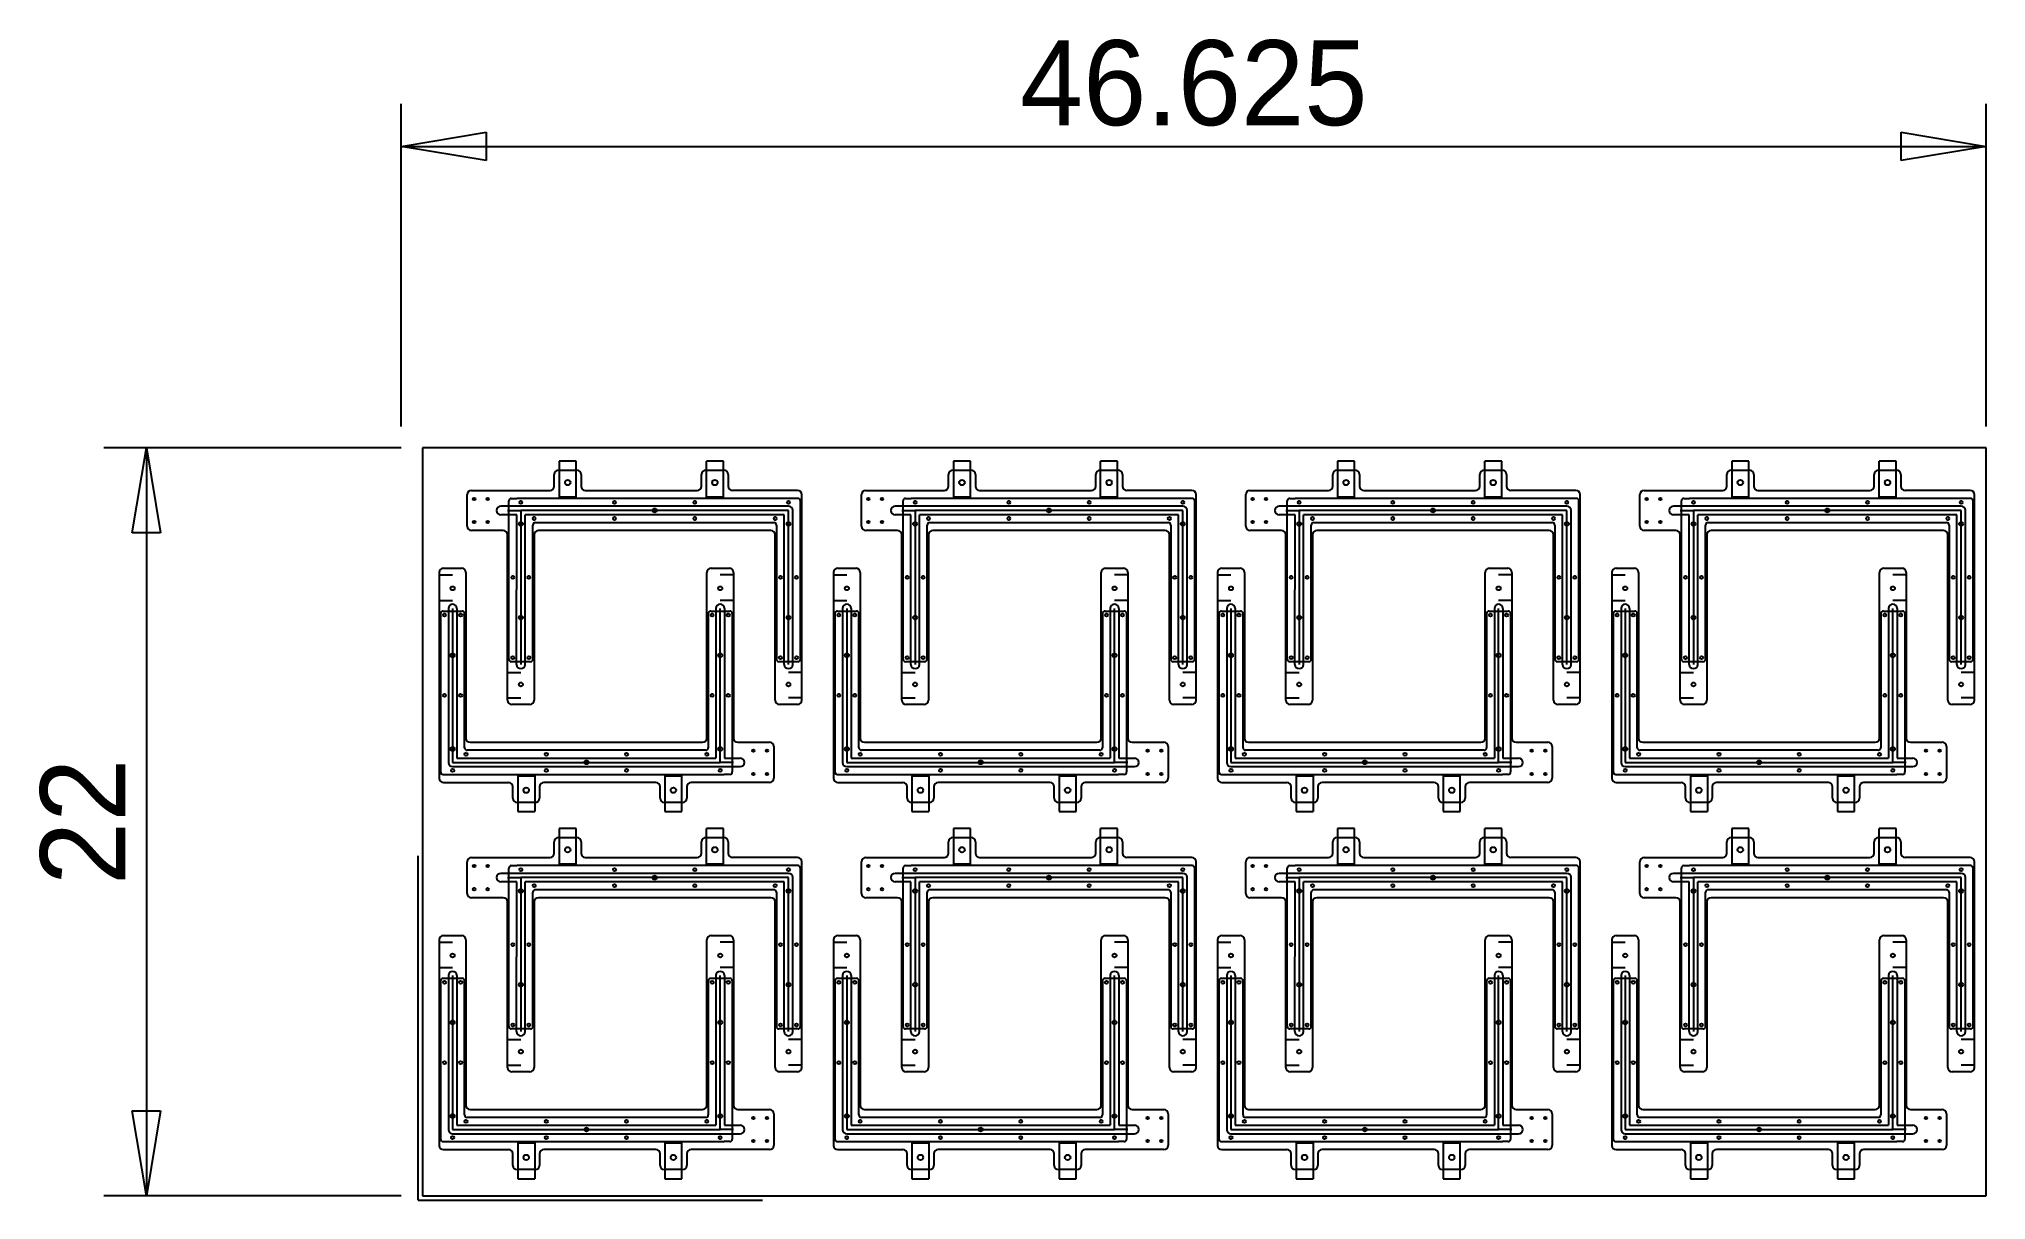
# Model space of a CAD drawing. Extents: x -11.3 to 46, y -0.1 to 34.
import ezdxf
from ezdxf.enums import TextEntityAlignment as Align

# ---------------------------------------------------------------- set-up
doc = ezdxf.new("R2010")
doc.units = 0
for name, color, linetype in [('bounding_box', 9, 'CONTINUOUS'), ('cable_slot_boundary', 4, 'CONTINUOUS'), ('cable_slot_center', 4, 'CONTINUOUS'), ('cover_plate_boundary', 200, 'CONTINUOUS'), ('drill_10-32_tap', 161, 'CONTINUOUS'), ('drill_2-56_tap', 6, 'CONTINUOUS'), ('drill_4-40_tap', 2, 'CONTINUOUS'), ('drill_4-40_thru', 7, 'CONTINUOUS'), ('outer_boundary', 3, 'CONTINUOUS'), ('sensor_mount_lines', 5, 'CONTINUOUS'), ('tube_clamp_pocket_left', 40, 'CONTINUOUS'), ('tube_clamp_pocket_right', 32, 'CONTINUOUS'), ('zeroing_lines', 1, 'CONTINUOUS')]:
    doc.layers.add(name, color=color, linetype=linetype)
doc.styles.get("Standard").update_dxf_attribs({"font": 'txt', "width": 0.75})

msp = doc.modelspace()

# ---------------------------------------------------------------- texts
at = {"layer": 'bounding_box'}
msp.add_text('46.625', height=2.5, dxfattribs=at).set_placement((22.688, 32.742), align=Align.MIDDLE_CENTER)
msp.add_text('22', height=2.5, rotation=450, dxfattribs=at).set_placement((-9.998, 11), align=Align.MIDDLE_CENTER)

# ---------------------------------------------------------------- linework, layer by layer
at = {"layer": 'bounding_box'}
for p, q in [((-0.625, 22.625), (-0.625, 32.117)), ((46, 22.625), (46, 32.117)), ((-0.625, 30.867), (1.875, 31.283)), ((1.875, 31.283), (1.875, 30.45)), ((43.5, 30.45), (43.5, 31.283)), ((43.5, 31.283), (46, 30.867)), ((-0.625, 30.867), (46, 30.867)), ((1.875, 30.45), (-0.625, 30.867)), ((46, 30.867), (43.5, 30.45)), ((-0.625, 22), (-9.373, 22)), ((-8.54, 19.5), (-8.123, 22)), ((-8.123, 22), (-8.123, 0)), ((-8.123, 22), (-7.707, 19.5)), ((46, 22), (0, 22)), ((0, 22), (0, 0)), ((46, 0), (46, 22)), ((-7.707, 19.5), (-8.54, 19.5)), ((-8.123, 0), (-8.54, 2.5)), ((-8.54, 2.5), (-7.707, 2.5)), ((-7.707, 2.5), (-8.123, 0)), ((-0.625, 0), (-9.373, 0)), ((0, 0), (46, 0)), ((1.969, 0), (1.969, 0))]:
    msp.add_line(p, q, dxfattribs=at)
at = {"layer": 'cable_slot_boundary'}
for p, q in [((2.768, 20.284), (2.302, 20.284)), ((10.767, 20.284), (2.768, 20.284)), ((10.892, 15.631), (10.892, 20.159)), ((14.368, 20.284), (13.902, 20.284)), ((22.367, 20.284), (14.368, 20.284)), ((22.492, 15.631), (22.492, 20.159)), ((25.668, 20.284), (25.202, 20.284)), ((33.667, 20.284), (25.668, 20.284)), ((33.792, 15.631), (33.792, 20.159)), ((37.268, 20.284), (36.802, 20.284)), ((45.267, 20.284), (37.268, 20.284)), ((45.392, 15.631), (45.392, 20.159)), ((2.77, 20.034), (2.302, 20.034)), ((2.768, 15.631), (2.77, 20.034)), ((10.642, 20.034), (3.018, 20.034)), ((3.018, 15.631), (3.018, 20.034)), ((10.642, 15.631), (10.642, 20.034)), ((14.37, 20.034), (13.902, 20.034)), ((14.368, 15.631), (14.37, 20.034)), ((22.242, 20.034), (14.618, 20.034)), ((14.618, 15.631), (14.618, 20.034)), ((22.242, 15.631), (22.242, 20.034)), ((25.67, 20.034), (25.202, 20.034)), ((25.668, 15.631), (25.67, 20.034)), ((33.542, 20.034), (25.918, 20.034)), ((25.918, 15.631), (25.918, 20.034)), ((33.542, 15.631), (33.542, 20.034)), ((37.27, 20.034), (36.802, 20.034)), ((37.268, 15.631), (37.27, 20.034)), ((45.142, 20.034), (37.518, 20.034)), ((37.518, 15.631), (37.518, 20.034)), ((45.142, 15.631), (45.142, 20.034)), ((0.76, 17.277), (0.76, 12.75)), ((1.01, 17.277), (1.01, 12.875)), ((8.634, 17.277), (8.634, 12.875)), ((8.884, 17.277), (8.882, 12.875)), ((12.36, 17.277), (12.36, 12.75)), ((12.61, 17.277), (12.61, 12.875)), ((20.234, 17.277), (20.234, 12.875)), ((20.484, 17.277), (20.482, 12.875)), ((23.66, 17.277), (23.66, 12.75)), ((23.91, 17.277), (23.91, 12.875)), ((31.534, 17.277), (31.534, 12.875)), ((31.784, 17.277), (31.782, 12.875)), ((35.26, 17.277), (35.26, 12.75)), ((35.51, 17.277), (35.51, 12.875)), ((43.134, 17.277), (43.134, 12.875)), ((43.384, 17.277), (43.382, 12.875)), ((0.885, 12.625), (8.884, 12.625)), ((1.01, 12.875), (8.634, 12.875)), ((8.882, 12.875), (9.349, 12.875)), ((8.884, 12.625), (9.349, 12.625)), ((12.485, 12.625), (20.484, 12.625)), ((12.61, 12.875), (20.234, 12.875)), ((20.482, 12.875), (20.949, 12.875)), ((20.484, 12.625), (20.949, 12.625)), ((23.785, 12.625), (31.784, 12.625)), ((23.91, 12.875), (31.534, 12.875)), ((31.782, 12.875), (32.249, 12.875)), ((31.784, 12.625), (32.249, 12.625)), ((35.385, 12.625), (43.384, 12.625)), ((35.51, 12.875), (43.134, 12.875)), ((43.382, 12.875), (43.849, 12.875)), ((43.384, 12.625), (43.849, 12.625)), ((2.768, 9.484), (2.302, 9.484)), ((2.77, 9.234), (2.302, 9.234)), ((10.767, 9.484), (2.768, 9.484)), ((2.768, 4.831), (2.77, 9.234)), ((10.642, 9.234), (3.018, 9.234)), ((3.018, 4.831), (3.018, 9.234)), ((10.642, 4.831), (10.642, 9.234)), ((10.892, 4.831), (10.892, 9.359)), ((14.368, 9.484), (13.902, 9.484)), ((14.37, 9.234), (13.902, 9.234)), ((22.367, 9.484), (14.368, 9.484)), ((14.368, 4.831), (14.37, 9.234)), ((22.242, 9.234), (14.618, 9.234)), ((14.618, 4.831), (14.618, 9.234)), ((22.242, 4.831), (22.242, 9.234)), ((22.492, 4.831), (22.492, 9.359)), ((25.668, 9.484), (25.202, 9.484)), ((25.67, 9.234), (25.202, 9.234)), ((33.667, 9.484), (25.668, 9.484)), ((25.668, 4.831), (25.67, 9.234)), ((33.542, 9.234), (25.918, 9.234)), ((25.918, 4.831), (25.918, 9.234)), ((33.542, 4.831), (33.542, 9.234)), ((33.792, 4.831), (33.792, 9.359)), ((37.268, 9.484), (36.802, 9.484)), ((37.27, 9.234), (36.802, 9.234)), ((45.267, 9.484), (37.268, 9.484)), ((37.268, 4.831), (37.27, 9.234)), ((45.142, 9.234), (37.518, 9.234)), ((37.518, 4.831), (37.518, 9.234)), ((45.142, 4.831), (45.142, 9.234)), ((45.392, 4.831), (45.392, 9.359)), ((0.76, 6.477), (0.76, 1.95)), ((1.01, 6.477), (1.01, 2.075)), ((8.634, 6.477), (8.634, 2.075)), ((8.884, 6.477), (8.882, 2.075)), ((12.36, 6.477), (12.36, 1.95)), ((12.61, 6.477), (12.61, 2.075)), ((20.234, 6.477), (20.234, 2.075)), ((20.484, 6.477), (20.482, 2.075)), ((23.66, 6.477), (23.66, 1.95)), ((23.91, 6.477), (23.91, 2.075)), ((31.534, 6.477), (31.534, 2.075)), ((31.784, 6.477), (31.782, 2.075)), ((35.26, 6.477), (35.26, 1.95)), ((35.51, 6.477), (35.51, 2.075)), ((43.134, 6.477), (43.134, 2.075)), ((43.384, 6.477), (43.382, 2.075)), ((0.885, 1.825), (8.884, 1.825)), ((1.01, 2.075), (8.634, 2.075)), ((8.882, 2.075), (9.349, 2.075)), ((8.884, 1.825), (9.349, 1.825)), ((12.485, 1.825), (20.484, 1.825)), ((12.61, 2.075), (20.234, 2.075)), ((20.482, 2.075), (20.949, 2.075)), ((20.484, 1.825), (20.949, 1.825)), ((23.785, 1.825), (31.784, 1.825)), ((23.91, 2.075), (31.534, 2.075)), ((31.782, 2.075), (32.249, 2.075)), ((31.784, 1.825), (32.249, 1.825)), ((35.385, 1.825), (43.384, 1.825)), ((35.51, 2.075), (43.134, 2.075)), ((43.382, 2.075), (43.849, 2.075)), ((43.384, 1.825), (43.849, 1.825))]:
    msp.add_line(p, q, dxfattribs=at)
at = {"layer": 'cable_slot_boundary', "color": 4, "linetype": 'CONTINUOUS'}
for centre, start, end in [((2.302, 20.159), 90, 270), ((13.902, 20.159), 90, 270), ((25.202, 20.159), 90, 270), ((36.802, 20.159), 90, 270), ((0.885, 17.277), 0, 180), ((8.759, 17.277), 0, 180), ((12.485, 17.277), 0, 180), ((20.359, 17.277), 0, 180), ((23.785, 17.277), 0, 180), ((31.659, 17.277), 0, 180), ((35.385, 17.277), 0, 180), ((43.259, 17.277), 0, 180), ((2.893, 15.631), 180, 360), ((10.767, 15.631), 180, 360), ((14.493, 15.631), 180, 360), ((22.367, 15.631), 180, 360), ((25.793, 15.631), 180, 360), ((33.667, 15.631), 180, 360), ((37.393, 15.631), 180, 360), ((45.267, 15.631), 180, 360), ((9.349, 12.75), 270, 90), ((20.949, 12.75), 270, 90), ((32.249, 12.75), 270, 90), ((43.849, 12.75), 270, 90), ((2.302, 9.359), 90, 270), ((13.902, 9.359), 90, 270), ((25.202, 9.359), 90, 270), ((36.802, 9.359), 90, 270), ((0.885, 6.477), 0, 180), ((8.759, 6.477), 0, 180), ((12.485, 6.477), 0, 180), ((20.359, 6.477), 0, 180), ((23.785, 6.477), 0, 180), ((31.659, 6.477), 0, 180), ((35.385, 6.477), 0, 180), ((43.259, 6.477), 0, 180), ((2.893, 4.831), 180, 360), ((10.767, 4.831), 180, 360), ((14.493, 4.831), 180, 360), ((22.367, 4.831), 180, 360), ((25.793, 4.831), 180, 360), ((33.667, 4.831), 180, 360), ((37.393, 4.831), 180, 360), ((45.267, 4.831), 180, 360), ((9.349, 1.95), 270, 90), ((20.949, 1.95), 270, 90), ((32.249, 1.95), 270, 90), ((43.849, 1.95), 270, 90)]:
    msp.add_arc(centre, 0.125, start, end, dxfattribs=at)
at = {"layer": 'cable_slot_boundary'}
for centre, start, end in [((10.767, 20.159), 360, 90), ((22.367, 20.159), 360, 90), ((33.667, 20.159), 360, 90), ((45.267, 20.159), 360, 90), ((0.885, 12.75), 180, 270), ((12.485, 12.75), 180, 270), ((23.785, 12.75), 180, 270), ((35.385, 12.75), 180, 270), ((10.767, 9.359), 360, 90), ((22.367, 9.359), 360, 90), ((33.667, 9.359), 360, 90), ((45.267, 9.359), 360, 90), ((0.885, 1.95), 180, 270), ((12.485, 1.95), 180, 270), ((23.785, 1.95), 180, 270), ((35.385, 1.95), 180, 270)]:
    msp.add_arc(centre, 0.125, start, end, dxfattribs=at)
at = {"layer": 'cable_slot_center'}
for p, q in [((2.499, 20.159), (2.893, 20.159)), ((2.893, 20.159), (2.893, 20.159)), ((10.767, 20.159), (2.893, 20.159)), ((2.893, 20.159), (2.893, 15.631)), ((10.767, 15.631), (10.767, 20.159)), ((14.099, 20.159), (14.493, 20.159)), ((14.493, 20.159), (14.493, 20.159)), ((22.367, 20.159), (14.493, 20.159)), ((14.493, 20.159), (14.493, 15.631)), ((22.367, 15.631), (22.367, 20.159)), ((25.399, 20.159), (25.793, 20.159)), ((25.793, 20.159), (25.793, 20.159)), ((33.667, 20.159), (25.793, 20.159)), ((25.793, 20.159), (25.793, 15.631)), ((33.667, 15.631), (33.667, 20.159)), ((36.999, 20.159), (37.393, 20.159)), ((37.393, 20.159), (37.393, 20.159)), ((45.267, 20.159), (37.393, 20.159)), ((37.393, 20.159), (37.393, 15.631)), ((45.267, 15.631), (45.267, 20.159)), ((0.885, 17.277), (0.885, 12.75)), ((8.759, 12.75), (8.759, 17.277)), ((12.485, 17.277), (12.485, 12.75)), ((20.359, 12.75), (20.359, 17.277)), ((23.785, 17.277), (23.785, 12.75)), ((31.659, 12.75), (31.659, 17.277)), ((35.385, 17.277), (35.385, 12.75)), ((43.259, 12.75), (43.259, 17.277)), ((0.885, 12.75), (8.759, 12.75)), ((8.759, 12.75), (8.759, 12.75)), ((9.152, 12.75), (8.759, 12.75)), ((12.485, 12.75), (20.359, 12.75)), ((20.359, 12.75), (20.359, 12.75)), ((20.752, 12.75), (20.359, 12.75)), ((23.785, 12.75), (31.659, 12.75)), ((31.659, 12.75), (31.659, 12.75)), ((32.052, 12.75), (31.659, 12.75)), ((35.385, 12.75), (43.259, 12.75)), ((43.259, 12.75), (43.259, 12.75)), ((43.652, 12.75), (43.259, 12.75)), ((2.499, 9.359), (2.893, 9.359)), ((2.893, 9.359), (2.893, 9.359)), ((10.767, 9.359), (2.893, 9.359)), ((2.893, 9.359), (2.893, 4.831)), ((10.767, 4.831), (10.767, 9.359)), ((14.099, 9.359), (14.493, 9.359)), ((14.493, 9.359), (14.493, 9.359)), ((22.367, 9.359), (14.493, 9.359)), ((14.493, 9.359), (14.493, 4.831)), ((22.367, 4.831), (22.367, 9.359)), ((25.399, 9.359), (25.793, 9.359)), ((25.793, 9.359), (25.793, 9.359)), ((33.667, 9.359), (25.793, 9.359)), ((25.793, 9.359), (25.793, 4.831)), ((33.667, 4.831), (33.667, 9.359)), ((36.999, 9.359), (37.393, 9.359)), ((37.393, 9.359), (37.393, 9.359)), ((45.267, 9.359), (37.393, 9.359)), ((37.393, 9.359), (37.393, 4.831)), ((45.267, 4.831), (45.267, 9.359)), ((0.885, 6.477), (0.885, 1.95)), ((8.759, 1.95), (8.759, 6.477)), ((12.485, 6.477), (12.485, 1.95)), ((20.359, 1.95), (20.359, 6.477)), ((23.785, 6.477), (23.785, 1.95)), ((31.659, 1.95), (31.659, 6.477)), ((35.385, 6.477), (35.385, 1.95)), ((43.259, 1.95), (43.259, 6.477)), ((0.885, 1.95), (8.759, 1.95)), ((8.759, 1.95), (8.759, 1.95)), ((9.152, 1.95), (8.759, 1.95)), ((12.485, 1.95), (20.359, 1.95)), ((20.359, 1.95), (20.359, 1.95)), ((20.752, 1.95), (20.359, 1.95)), ((23.785, 1.95), (31.659, 1.95)), ((31.659, 1.95), (31.659, 1.95)), ((32.052, 1.95), (31.659, 1.95)), ((35.385, 1.95), (43.259, 1.95)), ((43.259, 1.95), (43.259, 1.95)), ((43.652, 1.95), (43.259, 1.95))]:
    msp.add_line(p, q, dxfattribs=at)
at = {"layer": 'cover_plate_boundary'}
for p, q in [((2.538, 15.784), (2.538, 20.439)), ((2.612, 20.513), (2.775, 20.513)), ((11.047, 20.513), (2.775, 20.513)), ((11.121, 15.784), (11.121, 20.439)), ((14.138, 15.784), (14.138, 20.439)), ((14.212, 20.513), (14.375, 20.513)), ((22.647, 20.513), (14.375, 20.513)), ((22.721, 15.784), (22.721, 20.439)), ((25.438, 15.784), (25.438, 20.439)), ((25.512, 20.513), (25.675, 20.513)), ((33.947, 20.513), (25.675, 20.513)), ((34.021, 15.784), (34.021, 20.439)), ((37.038, 15.784), (37.038, 20.439)), ((37.112, 20.513), (37.275, 20.513)), ((45.547, 20.513), (37.275, 20.513)), ((45.621, 15.784), (45.621, 20.439)), ((3.247, 15.784), (3.247, 19.731)), ((3.321, 19.805), (10.339, 19.805)), ((10.412, 19.731), (10.412, 15.784)), ((14.847, 15.784), (14.847, 19.731)), ((14.921, 19.805), (21.939, 19.805)), ((22.012, 19.731), (22.012, 15.784)), ((26.147, 15.784), (26.147, 19.731)), ((26.221, 19.805), (33.239, 19.805)), ((33.312, 19.731), (33.312, 15.784)), ((37.747, 15.784), (37.747, 19.731)), ((37.821, 19.805), (44.839, 19.805)), ((44.912, 19.731), (44.912, 15.784)), ((0.604, 17.199), (1.165, 17.199)), ((8.478, 17.199), (9.039, 17.199)), ((12.204, 17.199), (12.765, 17.199)), ((20.078, 17.199), (20.639, 17.199)), ((23.504, 17.199), (24.065, 17.199)), ((31.378, 17.199), (31.939, 17.199)), ((35.104, 17.199), (35.665, 17.199)), ((42.978, 17.199), (43.539, 17.199)), ((0.53, 17.125), (0.53, 12.469)), ((1.239, 13.178), (1.239, 17.125)), ((8.404, 17.125), (8.404, 13.178)), ((9.113, 17.125), (9.113, 12.469)), ((12.13, 17.125), (12.13, 12.469)), ((12.839, 13.178), (12.839, 17.125)), ((20.004, 17.125), (20.004, 13.178)), ((20.713, 17.125), (20.713, 12.469)), ((23.43, 17.125), (23.43, 12.469)), ((24.139, 13.178), (24.139, 17.125)), ((31.304, 17.125), (31.304, 13.178)), ((32.013, 17.125), (32.013, 12.469)), ((35.03, 17.125), (35.03, 12.469)), ((35.739, 13.178), (35.739, 17.125)), ((42.904, 17.125), (42.904, 13.178)), ((43.613, 17.125), (43.613, 12.469)), ((3.173, 15.71), (2.612, 15.71)), ((11.047, 15.71), (10.486, 15.71)), ((14.773, 15.71), (14.212, 15.71)), ((22.647, 15.71), (22.086, 15.71)), ((26.073, 15.71), (25.512, 15.71)), ((33.947, 15.71), (33.386, 15.71)), ((37.673, 15.71), (37.112, 15.71)), ((45.547, 15.71), (44.986, 15.71)), ((8.331, 13.104), (1.313, 13.104)), ((19.931, 13.104), (12.913, 13.104)), ((31.231, 13.104), (24.213, 13.104)), ((42.831, 13.104), (35.813, 13.104)), ((0.604, 12.395), (8.877, 12.395)), ((9.039, 12.395), (8.877, 12.395)), ((12.204, 12.395), (20.477, 12.395)), ((20.639, 12.395), (20.477, 12.395)), ((23.504, 12.395), (31.777, 12.395)), ((31.939, 12.395), (31.777, 12.395)), ((35.104, 12.395), (43.377, 12.395)), ((43.539, 12.395), (43.377, 12.395)), ((2.538, 4.984), (2.538, 9.639)), ((2.612, 9.713), (2.775, 9.713)), ((11.047, 9.713), (2.775, 9.713)), ((11.121, 4.984), (11.121, 9.639)), ((14.138, 4.984), (14.138, 9.639)), ((14.212, 9.713), (14.375, 9.713)), ((22.647, 9.713), (14.375, 9.713)), ((22.721, 4.984), (22.721, 9.639)), ((25.438, 4.984), (25.438, 9.639)), ((25.512, 9.713), (25.675, 9.713)), ((33.947, 9.713), (25.675, 9.713)), ((34.021, 4.984), (34.021, 9.639)), ((37.038, 4.984), (37.038, 9.639)), ((37.112, 9.713), (37.275, 9.713)), ((45.547, 9.713), (37.275, 9.713)), ((45.621, 4.984), (45.621, 9.639)), ((3.247, 4.984), (3.247, 8.931)), ((3.321, 9.005), (10.339, 9.005)), ((10.412, 8.931), (10.412, 4.984)), ((14.847, 4.984), (14.847, 8.931)), ((14.921, 9.005), (21.939, 9.005)), ((22.012, 8.931), (22.012, 4.984)), ((26.147, 4.984), (26.147, 8.931)), ((26.221, 9.005), (33.239, 9.005)), ((33.312, 8.931), (33.312, 4.984)), ((37.747, 4.984), (37.747, 8.931)), ((37.821, 9.005), (44.839, 9.005)), ((44.912, 8.931), (44.912, 4.984)), ((0.53, 6.325), (0.53, 1.669)), ((0.604, 6.399), (1.165, 6.399)), ((1.239, 2.378), (1.239, 6.325)), ((8.404, 6.325), (8.404, 2.378)), ((8.478, 6.399), (9.039, 6.399)), ((9.113, 6.325), (9.113, 1.669)), ((12.13, 6.325), (12.13, 1.669)), ((12.204, 6.399), (12.765, 6.399)), ((12.839, 2.378), (12.839, 6.325)), ((20.004, 6.325), (20.004, 2.378)), ((20.078, 6.399), (20.639, 6.399)), ((20.713, 6.325), (20.713, 1.669)), ((23.43, 6.325), (23.43, 1.669)), ((23.504, 6.399), (24.065, 6.399)), ((24.139, 2.378), (24.139, 6.325)), ((31.304, 6.325), (31.304, 2.378)), ((31.378, 6.399), (31.939, 6.399)), ((32.013, 6.325), (32.013, 1.669)), ((35.03, 6.325), (35.03, 1.669)), ((35.104, 6.399), (35.665, 6.399)), ((35.739, 2.378), (35.739, 6.325)), ((42.904, 6.325), (42.904, 2.378)), ((42.978, 6.399), (43.539, 6.399)), ((43.613, 6.325), (43.613, 1.669)), ((3.173, 4.91), (2.612, 4.91)), ((11.047, 4.91), (10.486, 4.91)), ((14.773, 4.91), (14.212, 4.91)), ((22.647, 4.91), (22.086, 4.91)), ((26.073, 4.91), (25.512, 4.91)), ((33.947, 4.91), (33.386, 4.91)), ((37.673, 4.91), (37.112, 4.91)), ((45.547, 4.91), (44.986, 4.91)), ((8.331, 2.304), (1.313, 2.304)), ((19.931, 2.304), (12.913, 2.304)), ((31.231, 2.304), (24.213, 2.304)), ((42.831, 2.304), (35.813, 2.304)), ((0.604, 1.595), (8.877, 1.595)), ((9.039, 1.595), (8.877, 1.595)), ((12.204, 1.595), (20.477, 1.595)), ((20.639, 1.595), (20.477, 1.595)), ((23.504, 1.595), (31.777, 1.595)), ((31.939, 1.595), (31.777, 1.595)), ((35.104, 1.595), (43.377, 1.595)), ((43.539, 1.595), (43.377, 1.595))]:
    msp.add_line(p, q, dxfattribs=at)
for centre, start, end in [((2.612, 20.439), 90, 180), ((11.047, 20.439), 360, 90), ((14.212, 20.439), 90, 180), ((22.647, 20.439), 360, 90), ((25.512, 20.439), 90, 180), ((33.947, 20.439), 360, 90), ((37.112, 20.439), 90, 180), ((45.547, 20.439), 360, 90), ((3.321, 19.731), 90, 180), ((10.339, 19.731), 360, 90), ((14.921, 19.731), 90, 180), ((21.939, 19.731), 360, 90), ((26.221, 19.731), 90, 180), ((33.239, 19.731), 360, 90), ((37.821, 19.731), 90, 180), ((44.839, 19.731), 360, 90), ((0.604, 17.125), 90, 180), ((1.165, 17.125), 0, 90), ((8.478, 17.125), 90, 180), ((9.039, 17.125), 0, 90), ((12.204, 17.125), 90, 180), ((12.765, 17.125), 0, 90), ((20.078, 17.125), 90, 180), ((20.639, 17.125), 0, 90), ((23.504, 17.125), 90, 180), ((24.065, 17.125), 0, 90), ((31.378, 17.125), 90, 180), ((31.939, 17.125), 0, 90), ((35.104, 17.125), 90, 180), ((35.665, 17.125), 0, 90), ((42.978, 17.125), 90, 180), ((43.539, 17.125), 0, 90), ((2.612, 15.784), 180, 270), ((3.173, 15.784), 270, 360), ((10.486, 15.784), 180, 270), ((11.047, 15.784), 270, 360), ((14.212, 15.784), 180, 270), ((14.773, 15.784), 270, 360), ((22.086, 15.784), 180, 270), ((22.647, 15.784), 270, 360), ((25.512, 15.784), 180, 270), ((26.073, 15.784), 270, 360), ((33.386, 15.784), 180, 270), ((33.947, 15.784), 270, 360), ((37.112, 15.784), 180, 270), ((37.673, 15.784), 270, 360), ((44.986, 15.784), 180, 270), ((45.547, 15.784), 270, 360), ((1.313, 13.178), 180, 270), ((8.331, 13.178), 270, 360), ((12.913, 13.178), 180, 270), ((19.931, 13.178), 270, 360), ((24.213, 13.178), 180, 270), ((31.231, 13.178), 270, 360), ((35.813, 13.178), 180, 270), ((42.831, 13.178), 270, 360), ((0.604, 12.469), 180, 270), ((9.039, 12.469), 270, 0), ((12.204, 12.469), 180, 270), ((20.639, 12.469), 270, 0), ((23.504, 12.469), 180, 270), ((31.939, 12.469), 270, 0), ((35.104, 12.469), 180, 270), ((43.539, 12.469), 270, 0), ((2.612, 9.639), 90, 180), ((11.047, 9.639), 360, 90), ((14.212, 9.639), 90, 180), ((22.647, 9.639), 360, 90), ((25.512, 9.639), 90, 180), ((33.947, 9.639), 360, 90), ((37.112, 9.639), 90, 180), ((45.547, 9.639), 360, 90), ((3.321, 8.931), 90, 180), ((10.339, 8.931), 360, 90), ((14.921, 8.931), 90, 180), ((21.939, 8.931), 360, 90), ((26.221, 8.931), 90, 180), ((33.239, 8.931), 360, 90), ((37.821, 8.931), 90, 180), ((44.839, 8.931), 360, 90), ((0.604, 6.325), 90, 180), ((1.165, 6.325), 0, 90), ((8.478, 6.325), 90, 180), ((9.039, 6.325), 0, 90), ((12.204, 6.325), 90, 180), ((12.765, 6.325), 0, 90), ((20.078, 6.325), 90, 180), ((20.639, 6.325), 0, 90), ((23.504, 6.325), 90, 180), ((24.065, 6.325), 0, 90), ((31.378, 6.325), 90, 180), ((31.939, 6.325), 0, 90), ((35.104, 6.325), 90, 180), ((35.665, 6.325), 0, 90), ((42.978, 6.325), 90, 180), ((43.539, 6.325), 0, 90), ((2.612, 4.984), 180, 270), ((3.173, 4.984), 270, 360), ((10.486, 4.984), 180, 270), ((11.047, 4.984), 270, 360), ((14.212, 4.984), 180, 270), ((14.773, 4.984), 270, 360), ((22.086, 4.984), 180, 270), ((22.647, 4.984), 270, 360), ((25.512, 4.984), 180, 270), ((26.073, 4.984), 270, 360), ((33.386, 4.984), 180, 270), ((33.947, 4.984), 270, 360), ((37.112, 4.984), 180, 270), ((37.673, 4.984), 270, 360), ((44.986, 4.984), 180, 270), ((45.547, 4.984), 270, 360), ((1.313, 2.378), 180, 270), ((8.331, 2.378), 270, 360), ((12.913, 2.378), 180, 270), ((19.931, 2.378), 270, 360), ((24.213, 2.378), 180, 270), ((31.231, 2.378), 270, 360), ((35.813, 2.378), 180, 270), ((42.831, 2.378), 270, 360), ((0.604, 1.669), 180, 270), ((9.039, 1.669), 270, 0), ((12.204, 1.669), 180, 270), ((20.639, 1.669), 270, 0), ((23.504, 1.669), 180, 270), ((31.939, 1.669), 270, 0), ((35.104, 1.669), 180, 270), ((43.539, 1.669), 270, 0)]:
    msp.add_arc(centre, 0.0738, start, end, dxfattribs=at)
at = {"layer": 'drill_10-32_tap'}
for centre in [(4.271, 20.98), (8.601, 20.98), (15.871, 20.98), (20.201, 20.98), (27.171, 20.98), (31.501, 20.98), (38.771, 20.98), (43.101, 20.98), (3.05, 11.929), (7.381, 11.929), (14.65, 11.929), (18.981, 11.929), (25.95, 11.929), (30.281, 11.929), (37.55, 11.929), (41.881, 11.929), (4.271, 10.18), (8.601, 10.18), (15.871, 10.18), (20.201, 10.18), (27.171, 10.18), (31.501, 10.18), (38.771, 10.18), (43.101, 10.18), (3.05, 1.129), (7.381, 1.129), (14.65, 1.129), (18.981, 1.129), (25.95, 1.129), (30.281, 1.129), (37.55, 1.129), (41.881, 1.129)]:
    msp.add_circle(centre, 0.0795, dxfattribs=at)
at = {"layer": 'drill_2-56_tap'}
for centre in [(1.519, 20.499), (1.918, 20.499), (13.119, 20.499), (13.518, 20.499), (24.419, 20.499), (24.818, 20.499), (36.019, 20.499), (36.418, 20.499), (1.519, 19.819), (1.918, 19.819), (13.119, 19.819), (13.518, 19.819), (24.419, 19.819), (24.818, 19.819), (36.019, 19.819), (36.418, 19.819), (9.733, 13.09), (10.133, 13.09), (21.333, 13.09), (21.733, 13.09), (32.633, 13.09), (33.033, 13.09), (44.233, 13.09), (44.633, 13.09), (9.733, 12.41), (10.133, 12.41), (21.333, 12.41), (21.733, 12.41), (32.633, 12.41), (33.033, 12.41), (44.233, 12.41), (44.633, 12.41), (1.519, 9.699), (1.918, 9.699), (13.119, 9.699), (13.518, 9.699), (24.419, 9.699), (24.818, 9.699), (36.019, 9.699), (36.418, 9.699), (1.519, 9.019), (1.918, 9.019), (13.119, 9.019), (13.518, 9.019), (24.419, 9.019), (24.818, 9.019), (36.019, 9.019), (36.418, 9.019), (9.733, 2.29), (10.133, 2.29), (21.333, 2.29), (21.733, 2.29), (32.633, 2.29), (33.033, 2.29), (44.233, 2.29), (44.633, 2.29), (9.733, 1.61), (10.133, 1.61), (21.333, 1.61), (21.733, 1.61), (32.633, 1.61), (33.033, 1.61), (44.233, 1.61), (44.633, 1.61)]:
    msp.add_circle(centre, 0.035, dxfattribs=at)
at = {"layer": 'drill_4-40_tap'}
for centre in [(2.893, 20.395), (5.649, 20.395), (8.011, 20.395), (10.767, 20.395), (14.493, 20.395), (17.249, 20.395), (19.611, 20.395), (22.367, 20.395), (25.793, 20.395), (28.549, 20.395), (30.911, 20.395), (33.667, 20.395), (37.393, 20.395), (40.149, 20.395), (42.511, 20.395), (45.267, 20.395), (3.286, 19.923), (5.649, 19.923), (8.011, 19.923), (10.373, 19.923), (14.886, 19.923), (17.249, 19.923), (19.611, 19.923), (21.973, 19.923), (26.186, 19.923), (28.549, 19.923), (30.911, 19.923), (33.273, 19.923), (37.786, 19.923), (40.149, 19.923), (42.511, 19.923), (44.873, 19.923), (2.656, 18.19), (3.129, 18.19), (10.53, 18.19), (11.003, 18.19), (14.256, 18.19), (14.729, 18.19), (22.13, 18.19), (22.603, 18.19), (25.556, 18.19), (26.029, 18.19), (33.43, 18.19), (33.903, 18.19), (37.156, 18.19), (37.629, 18.19), (45.03, 18.19), (45.503, 18.19), (0.648, 17.081), (1.121, 17.081), (8.522, 17.081), (8.995, 17.081), (12.248, 17.081), (12.721, 17.081), (20.122, 17.081), (20.595, 17.081), (23.548, 17.081), (24.021, 17.081), (31.422, 17.081), (31.895, 17.081), (35.148, 17.081), (35.621, 17.081), (43.022, 17.081), (43.495, 17.081), (2.656, 15.828), (3.129, 15.828), (10.53, 15.828), (11.003, 15.828), (14.256, 15.828), (14.729, 15.828), (22.13, 15.828), (22.603, 15.828), (25.556, 15.828), (26.029, 15.828), (33.43, 15.828), (33.903, 15.828), (37.156, 15.828), (37.629, 15.828), (45.03, 15.828), (45.503, 15.828), (0.648, 14.718), (1.121, 14.718), (8.522, 14.718), (8.995, 14.718), (12.248, 14.718), (12.721, 14.718), (20.122, 14.718), (20.595, 14.718), (23.548, 14.718), (24.021, 14.718), (31.422, 14.718), (31.895, 14.718), (35.148, 14.718), (35.621, 14.718), (43.022, 14.718), (43.495, 14.718), (1.278, 12.986), (3.641, 12.986), (6.003, 12.986), (8.365, 12.986), (12.878, 12.986), (15.241, 12.986), (17.603, 12.986), (19.965, 12.986), (24.178, 12.986), (26.541, 12.986), (28.903, 12.986), (31.265, 12.986), (35.778, 12.986), (38.141, 12.986), (40.503, 12.986), (42.865, 12.986), (0.885, 12.514), (3.641, 12.514), (6.003, 12.514), (8.759, 12.514), (12.485, 12.514), (15.241, 12.514), (17.603, 12.514), (20.359, 12.514), (23.785, 12.514), (26.541, 12.514), (28.903, 12.514), (31.659, 12.514), (35.385, 12.514), (38.141, 12.514), (40.503, 12.514), (43.259, 12.514), (2.893, 9.595), (3.286, 9.123), (5.649, 9.595), (5.649, 9.123), (8.011, 9.595), (8.011, 9.123), (10.373, 9.123), (10.767, 9.595), (14.493, 9.595), (14.886, 9.123), (17.249, 9.595), (17.249, 9.123), (19.611, 9.595), (19.611, 9.123), (21.973, 9.123), (22.367, 9.595), (25.793, 9.595), (26.186, 9.123), (28.549, 9.595), (28.549, 9.123), (30.911, 9.595), (30.911, 9.123), (33.273, 9.123), (33.667, 9.595), (37.393, 9.595), (37.786, 9.123), (40.149, 9.595), (40.149, 9.123), (42.511, 9.595), (42.511, 9.123), (44.873, 9.123), (45.267, 9.595), (2.656, 7.39), (3.129, 7.39), (10.53, 7.39), (11.003, 7.39), (14.256, 7.39), (14.729, 7.39), (22.13, 7.39), (22.603, 7.39), (25.556, 7.39), (26.029, 7.39), (33.43, 7.39), (33.903, 7.39), (37.156, 7.39), (37.629, 7.39), (45.03, 7.39), (45.503, 7.39), (0.648, 6.281), (1.121, 6.281), (8.522, 6.281), (8.995, 6.281), (12.248, 6.281), (12.721, 6.281), (20.122, 6.281), (20.595, 6.281), (23.548, 6.281), (24.021, 6.281), (31.422, 6.281), (31.895, 6.281), (35.148, 6.281), (35.621, 6.281), (43.022, 6.281), (43.495, 6.281), (2.656, 5.028), (3.129, 5.028), (10.53, 5.028), (11.003, 5.028), (14.256, 5.028), (14.729, 5.028), (22.13, 5.028), (22.603, 5.028), (25.556, 5.028), (26.029, 5.028), (33.43, 5.028), (33.903, 5.028), (37.156, 5.028), (37.629, 5.028), (45.03, 5.028), (45.503, 5.028), (0.648, 3.918), (1.121, 3.918), (8.522, 3.918), (8.995, 3.918), (12.248, 3.918), (12.721, 3.918), (20.122, 3.918), (20.595, 3.918), (23.548, 3.918), (24.021, 3.918), (31.422, 3.918), (31.895, 3.918), (35.148, 3.918), (35.621, 3.918), (43.022, 3.918), (43.495, 3.918), (0.885, 1.714), (1.278, 2.186), (3.641, 2.186), (3.641, 1.714), (6.003, 2.186), (6.003, 1.714), (8.365, 2.186), (8.759, 1.714), (12.485, 1.714), (12.878, 2.186), (15.241, 2.186), (15.241, 1.714), (17.603, 2.186), (17.603, 1.714), (19.965, 2.186), (20.359, 1.714), (23.785, 1.714), (24.178, 2.186), (26.541, 2.186), (26.541, 1.714), (28.903, 2.186), (28.903, 1.714), (31.265, 2.186), (31.659, 1.714), (35.385, 1.714), (35.778, 2.186), (38.141, 2.186), (38.141, 1.714), (40.503, 2.186), (40.503, 1.714), (42.865, 2.186), (43.259, 1.714)]:
    msp.add_circle(centre, 0.0445, dxfattribs=at)
at = {"layer": 'drill_4-40_thru'}
for centre in [(6.83, 20.159), (18.43, 20.159), (29.73, 20.159), (41.33, 20.159), (2.893, 19.765), (10.767, 19.765), (14.493, 19.765), (22.367, 19.765), (25.793, 19.765), (33.667, 19.765), (37.393, 19.765), (45.267, 19.765), (0.885, 17.868), (8.759, 17.868), (12.485, 17.868), (20.359, 17.868), (23.785, 17.868), (31.659, 17.868), (35.385, 17.868), (43.259, 17.868), (2.893, 17.009), (10.767, 17.009), (14.493, 17.009), (22.367, 17.009), (25.793, 17.009), (33.667, 17.009), (37.393, 17.009), (45.267, 17.009), (0.885, 15.899), (8.759, 15.899), (12.485, 15.899), (20.359, 15.899), (23.785, 15.899), (31.659, 15.899), (35.385, 15.899), (43.259, 15.899), (2.893, 15.041), (10.767, 15.041), (14.493, 15.041), (22.367, 15.041), (25.793, 15.041), (33.667, 15.041), (37.393, 15.041), (45.267, 15.041), (0.885, 13.144), (8.759, 13.144), (12.485, 13.144), (20.359, 13.144), (23.785, 13.144), (31.659, 13.144), (35.385, 13.144), (43.259, 13.144), (4.822, 12.75), (16.422, 12.75), (27.722, 12.75), (39.322, 12.75), (6.83, 9.359), (18.43, 9.359), (29.73, 9.359), (41.33, 9.359), (2.893, 8.965), (10.767, 8.965), (14.493, 8.965), (22.367, 8.965), (25.793, 8.965), (33.667, 8.965), (37.393, 8.965), (45.267, 8.965), (0.885, 7.068), (8.759, 7.068), (12.485, 7.068), (20.359, 7.068), (23.785, 7.068), (31.659, 7.068), (35.385, 7.068), (43.259, 7.068), (2.893, 6.209), (10.767, 6.209), (14.493, 6.209), (22.367, 6.209), (25.793, 6.209), (33.667, 6.209), (37.393, 6.209), (45.267, 6.209), (0.885, 5.099), (8.759, 5.099), (12.485, 5.099), (20.359, 5.099), (23.785, 5.099), (31.659, 5.099), (35.385, 5.099), (43.259, 5.099), (2.893, 4.241), (10.767, 4.241), (14.493, 4.241), (22.367, 4.241), (25.793, 4.241), (33.667, 4.241), (37.393, 4.241), (45.267, 4.241), (0.885, 2.344), (8.759, 2.344), (12.485, 2.344), (20.359, 2.344), (23.785, 2.344), (31.659, 2.344), (35.385, 2.344), (43.259, 2.344), (4.822, 1.95), (16.422, 1.95), (27.722, 1.95), (39.322, 1.95)]:
    msp.add_circle(centre, 0.058, dxfattribs=at)
at = {"layer": 'outer_boundary'}
for p, q in [((3.877, 20.874), (3.877, 21.215)), ((4.002, 21.34), (4.539, 21.34)), ((4.664, 21.215), (4.664, 20.874)), ((8.208, 20.874), (8.208, 21.215)), ((8.333, 21.34), (8.87, 21.34)), ((8.995, 21.215), (8.995, 20.874)), ((15.477, 20.874), (15.477, 21.215)), ((15.602, 21.34), (16.139, 21.34)), ((16.264, 21.215), (16.264, 20.874)), ((19.808, 20.874), (19.808, 21.215)), ((19.933, 21.34), (20.47, 21.34)), ((20.595, 21.215), (20.595, 20.874)), ((26.777, 20.874), (26.777, 21.215)), ((26.902, 21.34), (27.439, 21.34)), ((27.564, 21.215), (27.564, 20.874)), ((31.108, 20.874), (31.108, 21.215)), ((31.233, 21.34), (31.77, 21.34)), ((31.895, 21.215), (31.895, 20.874)), ((38.377, 20.874), (38.377, 21.215)), ((38.502, 21.34), (39.039, 21.34)), ((39.164, 21.215), (39.164, 20.874)), ((42.708, 20.874), (42.708, 21.215)), ((42.833, 21.34), (43.37, 21.34)), ((43.495, 21.215), (43.495, 20.874)), ((1.318, 19.693), (1.318, 20.624)), ((1.443, 20.749), (3.752, 20.749)), ((4.789, 20.749), (8.083, 20.749)), ((11.035, 20.749), (9.12, 20.749)), ((11.16, 14.575), (11.16, 20.624)), ((12.918, 19.693), (12.918, 20.624)), ((13.043, 20.749), (15.352, 20.749)), ((16.389, 20.749), (19.683, 20.749)), ((22.635, 20.749), (20.72, 20.749)), ((22.76, 14.575), (22.76, 20.624)), ((24.218, 19.693), (24.218, 20.624)), ((24.343, 20.749), (26.652, 20.749)), ((27.689, 20.749), (30.983, 20.749)), ((33.935, 20.749), (32.02, 20.749)), ((34.06, 14.575), (34.06, 20.624)), ((35.818, 19.693), (35.818, 20.624)), ((35.943, 20.749), (38.252, 20.749)), ((39.289, 20.749), (42.583, 20.749)), ((45.535, 20.749), (43.62, 20.749)), ((45.66, 14.575), (45.66, 20.624)), ((2.374, 19.568), (1.443, 19.568)), ((10.248, 19.568), (3.411, 19.568)), ((13.974, 19.568), (13.043, 19.568)), ((21.848, 19.568), (15.011, 19.568)), ((25.274, 19.568), (24.343, 19.568)), ((33.148, 19.568), (26.311, 19.568)), ((36.874, 19.568), (35.943, 19.568)), ((44.748, 19.568), (37.911, 19.568)), ((2.499, 14.575), (2.499, 19.443)), ((3.286, 19.443), (3.286, 14.575)), ((10.373, 14.575), (10.373, 19.443)), ((14.099, 14.575), (14.099, 19.443)), ((14.886, 19.443), (14.886, 14.575)), ((21.973, 14.575), (21.973, 19.443)), ((25.399, 14.575), (25.399, 19.443)), ((26.186, 19.443), (26.186, 14.575)), ((33.273, 14.575), (33.273, 19.443)), ((36.999, 14.575), (36.999, 19.443)), ((37.786, 19.443), (37.786, 14.575)), ((44.873, 14.575), (44.873, 19.443)), ((0.491, 18.333), (0.491, 12.284)), ((0.616, 18.458), (1.153, 18.458)), ((1.278, 18.333), (1.278, 13.465)), ((8.365, 13.465), (8.365, 18.333)), ((8.49, 18.458), (9.027, 18.458)), ((9.152, 18.333), (9.152, 13.465)), ((12.091, 18.333), (12.091, 12.284)), ((12.216, 18.458), (12.753, 18.458)), ((12.878, 18.333), (12.878, 13.465)), ((19.965, 13.465), (19.965, 18.333)), ((20.09, 18.458), (20.627, 18.458)), ((20.752, 18.333), (20.752, 13.465)), ((23.391, 18.333), (23.391, 12.284)), ((23.516, 18.458), (24.053, 18.458)), ((24.178, 18.333), (24.178, 13.465)), ((31.265, 13.465), (31.265, 18.333)), ((31.39, 18.458), (31.927, 18.458)), ((32.052, 18.333), (32.052, 13.465)), ((34.991, 18.333), (34.991, 12.284)), ((35.116, 18.458), (35.653, 18.458)), ((35.778, 18.333), (35.778, 13.465)), ((42.865, 13.465), (42.865, 18.333)), ((42.99, 18.458), (43.527, 18.458)), ((43.652, 18.333), (43.652, 13.465)), ((3.161, 14.45), (2.624, 14.45)), ((11.035, 14.45), (10.498, 14.45)), ((14.761, 14.45), (14.224, 14.45)), ((22.635, 14.45), (22.098, 14.45)), ((26.061, 14.45), (25.524, 14.45)), ((33.935, 14.45), (33.398, 14.45)), ((37.661, 14.45), (37.124, 14.45)), ((45.535, 14.45), (44.998, 14.45)), ((1.403, 13.34), (8.24, 13.34)), ((9.277, 13.34), (10.208, 13.34)), ((10.333, 13.215), (10.333, 12.284)), ((13.003, 13.34), (19.84, 13.34)), ((20.877, 13.34), (21.808, 13.34)), ((21.933, 13.215), (21.933, 12.284)), ((24.303, 13.34), (31.14, 13.34)), ((32.177, 13.34), (33.108, 13.34)), ((33.233, 13.215), (33.233, 12.284)), ((35.903, 13.34), (42.74, 13.34)), ((43.777, 13.34), (44.708, 13.34)), ((44.833, 13.215), (44.833, 12.284)), ((0.616, 12.159), (2.531, 12.159)), ((2.656, 11.694), (2.656, 12.034)), ((3.444, 12.034), (3.444, 11.694)), ((6.862, 12.159), (3.569, 12.159)), ((6.987, 11.694), (6.987, 12.034)), ((7.774, 12.034), (7.774, 11.694)), ((10.208, 12.159), (7.899, 12.159)), ((12.216, 12.159), (14.131, 12.159)), ((14.256, 11.694), (14.256, 12.034)), ((15.044, 12.034), (15.044, 11.694)), ((18.462, 12.159), (15.169, 12.159)), ((18.587, 11.694), (18.587, 12.034)), ((19.374, 12.034), (19.374, 11.694)), ((21.808, 12.159), (19.499, 12.159)), ((23.516, 12.159), (25.431, 12.159)), ((25.556, 11.694), (25.556, 12.034)), ((26.344, 12.034), (26.344, 11.694)), ((29.762, 12.159), (26.469, 12.159)), ((29.887, 11.694), (29.887, 12.034)), ((30.674, 12.034), (30.674, 11.694)), ((33.108, 12.159), (30.799, 12.159)), ((35.116, 12.159), (37.031, 12.159)), ((37.156, 11.694), (37.156, 12.034)), ((37.944, 12.034), (37.944, 11.694)), ((41.362, 12.159), (38.069, 12.159)), ((41.487, 11.694), (41.487, 12.034)), ((42.274, 12.034), (42.274, 11.694)), ((44.708, 12.159), (42.399, 12.159)), ((3.319, 11.569), (2.781, 11.569)), ((7.649, 11.569), (7.112, 11.569)), ((14.919, 11.569), (14.381, 11.569)), ((19.249, 11.569), (18.712, 11.569)), ((26.219, 11.569), (25.681, 11.569)), ((30.549, 11.569), (30.012, 11.569)), ((37.819, 11.569), (37.281, 11.569)), ((42.149, 11.569), (41.612, 11.569)), ((3.877, 10.074), (3.877, 10.415)), ((4.002, 10.54), (4.539, 10.54)), ((4.664, 10.415), (4.664, 10.074)), ((8.208, 10.074), (8.208, 10.415)), ((8.333, 10.54), (8.87, 10.54)), ((8.995, 10.415), (8.995, 10.074)), ((15.477, 10.074), (15.477, 10.415)), ((15.602, 10.54), (16.139, 10.54)), ((16.264, 10.415), (16.264, 10.074)), ((19.808, 10.074), (19.808, 10.415)), ((19.933, 10.54), (20.47, 10.54)), ((20.595, 10.415), (20.595, 10.074)), ((26.777, 10.074), (26.777, 10.415)), ((26.902, 10.54), (27.439, 10.54)), ((27.564, 10.415), (27.564, 10.074)), ((31.108, 10.074), (31.108, 10.415)), ((31.233, 10.54), (31.77, 10.54)), ((31.895, 10.415), (31.895, 10.074)), ((38.377, 10.074), (38.377, 10.415)), ((38.502, 10.54), (39.039, 10.54)), ((39.164, 10.415), (39.164, 10.074)), ((42.708, 10.074), (42.708, 10.415)), ((42.833, 10.54), (43.37, 10.54)), ((43.495, 10.415), (43.495, 10.074)), ((1.318, 8.893), (1.318, 9.824)), ((1.443, 9.949), (3.752, 9.949)), ((4.789, 9.949), (8.083, 9.949)), ((11.035, 9.949), (9.12, 9.949)), ((11.16, 3.775), (11.16, 9.824)), ((12.918, 8.893), (12.918, 9.824)), ((13.043, 9.949), (15.352, 9.949)), ((16.389, 9.949), (19.683, 9.949)), ((22.635, 9.949), (20.72, 9.949)), ((22.76, 3.775), (22.76, 9.824)), ((24.218, 8.893), (24.218, 9.824)), ((24.343, 9.949), (26.652, 9.949)), ((27.689, 9.949), (30.983, 9.949)), ((33.935, 9.949), (32.02, 9.949)), ((34.06, 3.775), (34.06, 9.824)), ((35.818, 8.893), (35.818, 9.824)), ((35.943, 9.949), (38.252, 9.949)), ((39.289, 9.949), (42.583, 9.949)), ((45.535, 9.949), (43.62, 9.949)), ((45.66, 3.775), (45.66, 9.824)), ((2.374, 8.768), (1.443, 8.768)), ((2.499, 3.775), (2.499, 8.643)), ((3.286, 8.643), (3.286, 3.775)), ((10.248, 8.768), (3.411, 8.768)), ((10.373, 3.775), (10.373, 8.643)), ((13.974, 8.768), (13.043, 8.768)), ((14.099, 3.775), (14.099, 8.643)), ((14.886, 8.643), (14.886, 3.775)), ((21.848, 8.768), (15.011, 8.768)), ((21.973, 3.775), (21.973, 8.643)), ((25.274, 8.768), (24.343, 8.768)), ((25.399, 3.775), (25.399, 8.643)), ((26.186, 8.643), (26.186, 3.775)), ((33.148, 8.768), (26.311, 8.768)), ((33.273, 3.775), (33.273, 8.643)), ((36.874, 8.768), (35.943, 8.768)), ((36.999, 3.775), (36.999, 8.643)), ((37.786, 8.643), (37.786, 3.775)), ((44.748, 8.768), (37.911, 8.768)), ((44.873, 3.775), (44.873, 8.643)), ((0.491, 7.533), (0.491, 1.484)), ((0.616, 7.658), (1.153, 7.658)), ((1.278, 7.533), (1.278, 2.665)), ((8.365, 2.665), (8.365, 7.533)), ((8.49, 7.658), (9.027, 7.658)), ((9.152, 7.533), (9.152, 2.665)), ((12.091, 7.533), (12.091, 1.484)), ((12.216, 7.658), (12.753, 7.658)), ((12.878, 7.533), (12.878, 2.665)), ((19.965, 2.665), (19.965, 7.533)), ((20.09, 7.658), (20.627, 7.658)), ((20.752, 7.533), (20.752, 2.665)), ((23.391, 7.533), (23.391, 1.484)), ((23.516, 7.658), (24.053, 7.658)), ((24.178, 7.533), (24.178, 2.665)), ((31.265, 2.665), (31.265, 7.533)), ((31.39, 7.658), (31.927, 7.658)), ((32.052, 7.533), (32.052, 2.665)), ((34.991, 7.533), (34.991, 1.484)), ((35.116, 7.658), (35.653, 7.658)), ((35.778, 7.533), (35.778, 2.665)), ((42.865, 2.665), (42.865, 7.533)), ((42.99, 7.658), (43.527, 7.658)), ((43.652, 7.533), (43.652, 2.665)), ((3.161, 3.65), (2.624, 3.65)), ((11.035, 3.65), (10.498, 3.65)), ((14.761, 3.65), (14.224, 3.65)), ((22.635, 3.65), (22.098, 3.65)), ((26.061, 3.65), (25.524, 3.65)), ((33.935, 3.65), (33.398, 3.65)), ((37.661, 3.65), (37.124, 3.65)), ((45.535, 3.65), (44.998, 3.65)), ((1.403, 2.54), (8.24, 2.54)), ((9.277, 2.54), (10.208, 2.54)), ((10.333, 2.415), (10.333, 1.484)), ((13.003, 2.54), (19.84, 2.54)), ((20.877, 2.54), (21.808, 2.54)), ((21.933, 2.415), (21.933, 1.484)), ((24.303, 2.54), (31.14, 2.54)), ((32.177, 2.54), (33.108, 2.54)), ((33.233, 2.415), (33.233, 1.484)), ((35.903, 2.54), (42.74, 2.54)), ((43.777, 2.54), (44.708, 2.54)), ((44.833, 2.415), (44.833, 1.484)), ((0.616, 1.359), (2.531, 1.359)), ((2.656, 0.894), (2.656, 1.234)), ((3.444, 1.234), (3.444, 0.894)), ((6.862, 1.359), (3.569, 1.359)), ((6.987, 0.894), (6.987, 1.234)), ((7.774, 1.234), (7.774, 0.894)), ((10.208, 1.359), (7.899, 1.359)), ((12.216, 1.359), (14.131, 1.359)), ((14.256, 0.894), (14.256, 1.234)), ((15.044, 1.234), (15.044, 0.894)), ((18.462, 1.359), (15.169, 1.359)), ((18.587, 0.894), (18.587, 1.234)), ((19.374, 1.234), (19.374, 0.894)), ((21.808, 1.359), (19.499, 1.359)), ((23.516, 1.359), (25.431, 1.359)), ((25.556, 0.894), (25.556, 1.234)), ((26.344, 1.234), (26.344, 0.894)), ((29.762, 1.359), (26.469, 1.359)), ((29.887, 0.894), (29.887, 1.234)), ((30.674, 1.234), (30.674, 0.894)), ((33.108, 1.359), (30.799, 1.359)), ((35.116, 1.359), (37.031, 1.359)), ((37.156, 0.894), (37.156, 1.234)), ((37.944, 1.234), (37.944, 0.894)), ((41.362, 1.359), (38.069, 1.359)), ((41.487, 0.894), (41.487, 1.234)), ((42.274, 1.234), (42.274, 0.894)), ((44.708, 1.359), (42.399, 1.359)), ((3.319, 0.769), (2.781, 0.769)), ((7.649, 0.769), (7.112, 0.769)), ((14.919, 0.769), (14.381, 0.769)), ((19.249, 0.769), (18.712, 0.769)), ((26.219, 0.769), (25.681, 0.769)), ((30.549, 0.769), (30.012, 0.769)), ((37.819, 0.769), (37.281, 0.769)), ((42.149, 0.769), (41.612, 0.769))]:
    msp.add_line(p, q, dxfattribs=at)
for centre, start, end in [((4.002, 21.215), 90, 180), ((4.539, 21.215), 360, 90), ((8.333, 21.215), 90, 180), ((8.87, 21.215), 360, 90), ((15.602, 21.215), 90, 180), ((16.139, 21.215), 360, 90), ((19.933, 21.215), 90, 180), ((20.47, 21.215), 360, 90), ((26.902, 21.215), 90, 180), ((27.439, 21.215), 360, 90), ((31.233, 21.215), 90, 180), ((31.77, 21.215), 360, 90), ((38.502, 21.215), 90, 180), ((39.039, 21.215), 360, 90), ((42.833, 21.215), 90, 180), ((43.37, 21.215), 360, 90), ((1.443, 20.624), 90, 180), ((3.752, 20.874), 270, 360), ((4.789, 20.874), 180, 270), ((8.083, 20.874), 270, 360), ((9.12, 20.874), 180, 270), ((11.035, 20.624), 360, 90), ((13.043, 20.624), 90, 180), ((15.352, 20.874), 270, 360), ((16.389, 20.874), 180, 270), ((19.683, 20.874), 270, 360), ((20.72, 20.874), 180, 270), ((22.635, 20.624), 360, 90), ((24.343, 20.624), 90, 180), ((26.652, 20.874), 270, 360), ((27.689, 20.874), 180, 270), ((30.983, 20.874), 270, 360), ((32.02, 20.874), 180, 270), ((33.935, 20.624), 360, 90), ((35.943, 20.624), 90, 180), ((38.252, 20.874), 270, 360), ((39.289, 20.874), 180, 270), ((42.583, 20.874), 270, 360), ((43.62, 20.874), 180, 270), ((45.535, 20.624), 360, 90), ((1.443, 19.693), 180, 270), ((2.374, 19.443), 360, 90), ((3.411, 19.443), 90, 180), ((10.248, 19.443), 360, 90), ((13.043, 19.693), 180, 270), ((13.974, 19.443), 360, 90), ((15.011, 19.443), 90, 180), ((21.848, 19.443), 360, 90), ((24.343, 19.693), 180, 270), ((25.274, 19.443), 360, 90), ((26.311, 19.443), 90, 180), ((33.148, 19.443), 360, 90), ((35.943, 19.693), 180, 270), ((36.874, 19.443), 360, 90), ((37.911, 19.443), 90, 180), ((44.748, 19.443), 360, 90), ((0.616, 18.333), 90, 180), ((1.153, 18.333), 0, 90), ((8.49, 18.333), 90, 180), ((9.027, 18.333), 0, 90), ((12.216, 18.333), 90, 180), ((12.753, 18.333), 0, 90), ((20.09, 18.333), 90, 180), ((20.627, 18.333), 0, 90), ((23.516, 18.333), 90, 180), ((24.053, 18.333), 0, 90), ((31.39, 18.333), 90, 180), ((31.927, 18.333), 0, 90), ((35.116, 18.333), 90, 180), ((35.653, 18.333), 0, 90), ((42.99, 18.333), 90, 180), ((43.527, 18.333), 0, 90), ((2.624, 14.575), 180, 270), ((3.161, 14.575), 270, 360), ((10.498, 14.575), 180, 270), ((11.035, 14.575), 270, 360), ((14.224, 14.575), 180, 270), ((14.761, 14.575), 270, 360), ((22.098, 14.575), 180, 270), ((22.635, 14.575), 270, 360), ((25.524, 14.575), 180, 270), ((26.061, 14.575), 270, 360), ((33.398, 14.575), 180, 270), ((33.935, 14.575), 270, 360), ((37.124, 14.575), 180, 270), ((37.661, 14.575), 270, 360), ((44.998, 14.575), 180, 270), ((45.535, 14.575), 270, 360), ((1.403, 13.465), 180, 270), ((8.24, 13.465), 270, 0), ((9.277, 13.465), 180, 270), ((10.208, 13.215), 0, 90), ((13.003, 13.465), 180, 270), ((19.84, 13.465), 270, 0), ((20.877, 13.465), 180, 270), ((21.808, 13.215), 0, 90), ((24.303, 13.465), 180, 270), ((31.14, 13.465), 270, 0), ((32.177, 13.465), 180, 270), ((33.108, 13.215), 0, 90), ((35.903, 13.465), 180, 270), ((42.74, 13.465), 270, 0), ((43.777, 13.465), 180, 270), ((44.708, 13.215), 0, 90), ((0.616, 12.284), 180, 270), ((2.531, 12.034), 0, 90), ((3.569, 12.034), 90, 180), ((6.862, 12.034), 0, 90), ((7.899, 12.034), 90, 180), ((10.208, 12.284), 270, 0), ((12.216, 12.284), 180, 270), ((14.131, 12.034), 0, 90), ((15.169, 12.034), 90, 180), ((18.462, 12.034), 0, 90), ((19.499, 12.034), 90, 180), ((21.808, 12.284), 270, 0), ((23.516, 12.284), 180, 270), ((25.431, 12.034), 0, 90), ((26.469, 12.034), 90, 180), ((29.762, 12.034), 0, 90), ((30.799, 12.034), 90, 180), ((33.108, 12.284), 270, 0), ((35.116, 12.284), 180, 270), ((37.031, 12.034), 0, 90), ((38.069, 12.034), 90, 180), ((41.362, 12.034), 0, 90), ((42.399, 12.034), 90, 180), ((44.708, 12.284), 270, 0), ((2.781, 11.694), 180, 270), ((3.319, 11.694), 270, 0), ((7.112, 11.694), 180, 270), ((7.649, 11.694), 270, 0), ((14.381, 11.694), 180, 270), ((14.919, 11.694), 270, 0), ((18.712, 11.694), 180, 270), ((19.249, 11.694), 270, 0), ((25.681, 11.694), 180, 270), ((26.219, 11.694), 270, 0), ((30.012, 11.694), 180, 270), ((30.549, 11.694), 270, 0), ((37.281, 11.694), 180, 270), ((37.819, 11.694), 270, 0), ((41.612, 11.694), 180, 270), ((42.149, 11.694), 270, 0), ((4.002, 10.415), 90, 180), ((4.539, 10.415), 360, 90), ((8.333, 10.415), 90, 180), ((8.87, 10.415), 360, 90), ((15.602, 10.415), 90, 180), ((16.139, 10.415), 360, 90), ((19.933, 10.415), 90, 180), ((20.47, 10.415), 360, 90), ((26.902, 10.415), 90, 180), ((27.439, 10.415), 360, 90), ((31.233, 10.415), 90, 180), ((31.77, 10.415), 360, 90), ((38.502, 10.415), 90, 180), ((39.039, 10.415), 360, 90), ((42.833, 10.415), 90, 180), ((43.37, 10.415), 360, 90), ((1.443, 9.824), 90, 180), ((3.752, 10.074), 270, 360), ((4.789, 10.074), 180, 270), ((8.083, 10.074), 270, 360), ((9.12, 10.074), 180, 270), ((11.035, 9.824), 360, 90), ((13.043, 9.824), 90, 180), ((15.352, 10.074), 270, 360), ((16.389, 10.074), 180, 270), ((19.683, 10.074), 270, 360), ((20.72, 10.074), 180, 270), ((22.635, 9.824), 360, 90), ((24.343, 9.824), 90, 180), ((26.652, 10.074), 270, 360), ((27.689, 10.074), 180, 270), ((30.983, 10.074), 270, 360), ((32.02, 10.074), 180, 270), ((33.935, 9.824), 360, 90), ((35.943, 9.824), 90, 180), ((38.252, 10.074), 270, 360), ((39.289, 10.074), 180, 270), ((42.583, 10.074), 270, 360), ((43.62, 10.074), 180, 270), ((45.535, 9.824), 360, 90), ((1.443, 8.893), 180, 270), ((2.374, 8.643), 360, 90), ((3.411, 8.643), 90, 180), ((10.248, 8.643), 360, 90), ((13.043, 8.893), 180, 270), ((13.974, 8.643), 360, 90), ((15.011, 8.643), 90, 180), ((21.848, 8.643), 360, 90), ((24.343, 8.893), 180, 270), ((25.274, 8.643), 360, 90), ((26.311, 8.643), 90, 180), ((33.148, 8.643), 360, 90), ((35.943, 8.893), 180, 270), ((36.874, 8.643), 360, 90), ((37.911, 8.643), 90, 180), ((44.748, 8.643), 360, 90), ((0.616, 7.533), 90, 180), ((1.153, 7.533), 0, 90), ((8.49, 7.533), 90, 180), ((9.027, 7.533), 0, 90), ((12.216, 7.533), 90, 180), ((12.753, 7.533), 0, 90), ((20.09, 7.533), 90, 180), ((20.627, 7.533), 0, 90), ((23.516, 7.533), 90, 180), ((24.053, 7.533), 0, 90), ((31.39, 7.533), 90, 180), ((31.927, 7.533), 0, 90), ((35.116, 7.533), 90, 180), ((35.653, 7.533), 0, 90), ((42.99, 7.533), 90, 180), ((43.527, 7.533), 0, 90), ((2.624, 3.775), 180, 270), ((3.161, 3.775), 270, 360), ((10.498, 3.775), 180, 270), ((11.035, 3.775), 270, 360), ((14.224, 3.775), 180, 270), ((14.761, 3.775), 270, 360), ((22.098, 3.775), 180, 270), ((22.635, 3.775), 270, 360), ((25.524, 3.775), 180, 270), ((26.061, 3.775), 270, 360), ((33.398, 3.775), 180, 270), ((33.935, 3.775), 270, 360), ((37.124, 3.775), 180, 270), ((37.661, 3.775), 270, 360), ((44.998, 3.775), 180, 270), ((45.535, 3.775), 270, 360), ((1.403, 2.665), 180, 270), ((8.24, 2.665), 270, 0), ((9.277, 2.665), 180, 270), ((10.208, 2.415), 0, 90), ((13.003, 2.665), 180, 270), ((19.84, 2.665), 270, 0), ((20.877, 2.665), 180, 270), ((21.808, 2.415), 0, 90), ((24.303, 2.665), 180, 270), ((31.14, 2.665), 270, 0), ((32.177, 2.665), 180, 270), ((33.108, 2.415), 0, 90), ((35.903, 2.665), 180, 270), ((42.74, 2.665), 270, 0), ((43.777, 2.665), 180, 270), ((44.708, 2.415), 0, 90), ((0.616, 1.484), 180, 270), ((2.531, 1.234), 0, 90), ((3.569, 1.234), 90, 180), ((6.862, 1.234), 0, 90), ((7.899, 1.234), 90, 180), ((10.208, 1.484), 270, 0), ((12.216, 1.484), 180, 270), ((14.131, 1.234), 0, 90), ((15.169, 1.234), 90, 180), ((18.462, 1.234), 0, 90), ((19.499, 1.234), 90, 180), ((21.808, 1.484), 270, 0), ((23.516, 1.484), 180, 270), ((25.431, 1.234), 0, 90), ((26.469, 1.234), 90, 180), ((29.762, 1.234), 0, 90), ((30.799, 1.234), 90, 180), ((33.108, 1.484), 270, 0), ((35.116, 1.484), 180, 270), ((37.031, 1.234), 0, 90), ((38.069, 1.234), 90, 180), ((41.362, 1.234), 0, 90), ((42.399, 1.234), 90, 180), ((44.708, 1.484), 270, 0), ((2.781, 0.894), 180, 270), ((3.319, 0.894), 270, 0), ((7.112, 0.894), 180, 270), ((7.649, 0.894), 270, 0), ((14.381, 0.894), 180, 270), ((14.919, 0.894), 270, 0), ((18.712, 0.894), 180, 270), ((19.249, 0.894), 270, 0), ((25.681, 0.894), 180, 270), ((26.219, 0.894), 270, 0), ((30.012, 0.894), 180, 270), ((30.549, 0.894), 270, 0), ((37.281, 0.894), 180, 270), ((37.819, 0.894), 270, 0), ((41.612, 0.894), 180, 270), ((42.149, 0.894), 270, 0)]:
    msp.add_arc(centre, 0.125, start, end, dxfattribs=at)
at = {"layer": 'sensor_mount_lines'}
for p, q in [((0.491, 18.262), (0.885, 18.262)), ((9.152, 18.262), (8.759, 18.262)), ((12.091, 18.262), (12.485, 18.262)), ((20.752, 18.262), (20.359, 18.262)), ((23.391, 18.262), (23.785, 18.262)), ((32.052, 18.262), (31.659, 18.262)), ((34.991, 18.262), (35.385, 18.262)), ((43.652, 18.262), (43.259, 18.262)), ((0.491, 17.512), (0.885, 17.512)), ((9.152, 17.512), (8.759, 17.512)), ((12.091, 17.512), (12.485, 17.512)), ((20.752, 17.512), (20.359, 17.512)), ((23.391, 17.512), (23.785, 17.512)), ((32.052, 17.512), (31.659, 17.512)), ((34.991, 17.512), (35.385, 17.512)), ((43.652, 17.512), (43.259, 17.512)), ((2.499, 15.397), (2.893, 15.397)), ((11.16, 15.397), (10.767, 15.397)), ((14.099, 15.397), (14.493, 15.397)), ((22.76, 15.397), (22.367, 15.397)), ((25.399, 15.397), (25.793, 15.397)), ((34.06, 15.397), (33.667, 15.397)), ((36.999, 15.397), (37.393, 15.397)), ((45.66, 15.397), (45.267, 15.397)), ((2.499, 14.647), (2.893, 14.647)), ((11.16, 14.647), (10.767, 14.647)), ((14.099, 14.647), (14.493, 14.647)), ((22.76, 14.647), (22.367, 14.647)), ((25.399, 14.647), (25.793, 14.647)), ((34.06, 14.647), (33.667, 14.647)), ((36.999, 14.647), (37.393, 14.647)), ((45.66, 14.647), (45.267, 14.647)), ((0.491, 7.462), (0.885, 7.462)), ((9.152, 7.462), (8.759, 7.462)), ((12.091, 7.462), (12.485, 7.462)), ((20.752, 7.462), (20.359, 7.462)), ((23.391, 7.462), (23.785, 7.462)), ((32.052, 7.462), (31.659, 7.462)), ((34.991, 7.462), (35.385, 7.462)), ((43.652, 7.462), (43.259, 7.462)), ((0.491, 6.712), (0.885, 6.712)), ((9.152, 6.712), (8.759, 6.712)), ((12.091, 6.712), (12.485, 6.712)), ((20.752, 6.712), (20.359, 6.712)), ((23.391, 6.712), (23.785, 6.712)), ((32.052, 6.712), (31.659, 6.712)), ((34.991, 6.712), (35.385, 6.712)), ((43.652, 6.712), (43.259, 6.712)), ((2.499, 4.597), (2.893, 4.597)), ((11.16, 4.597), (10.767, 4.597)), ((14.099, 4.597), (14.493, 4.597)), ((22.76, 4.597), (22.367, 4.597)), ((25.399, 4.597), (25.793, 4.597)), ((34.06, 4.597), (33.667, 4.597)), ((36.999, 4.597), (37.393, 4.597)), ((45.66, 4.597), (45.267, 4.597)), ((2.499, 3.847), (2.893, 3.847)), ((11.16, 3.847), (10.767, 3.847)), ((14.099, 3.847), (14.493, 3.847)), ((22.76, 3.847), (22.367, 3.847)), ((25.399, 3.847), (25.793, 3.847)), ((34.06, 3.847), (33.667, 3.847)), ((36.999, 3.847), (37.393, 3.847)), ((45.66, 3.847), (45.267, 3.847))]:
    msp.add_line(p, q, dxfattribs=at)
at = {"layer": 'tube_clamp_pocket_left'}
for p, q in [((8.351, 20.553), (8.351, 21.609)), ((8.851, 21.609), (8.351, 21.609)), ((8.851, 20.553), (8.851, 21.609)), ((19.951, 20.553), (19.951, 21.609)), ((20.451, 21.609), (19.951, 21.609)), ((20.451, 20.553), (20.451, 21.609)), ((31.251, 20.553), (31.251, 21.609)), ((31.751, 21.609), (31.251, 21.609)), ((31.751, 20.553), (31.751, 21.609)), ((42.851, 20.553), (42.851, 21.609)), ((43.351, 21.609), (42.851, 21.609)), ((43.351, 20.553), (43.351, 21.609)), ((8.851, 20.553), (8.351, 20.553)), ((20.451, 20.553), (19.951, 20.553)), ((31.751, 20.553), (31.251, 20.553)), ((43.351, 20.553), (42.851, 20.553)), ((2.8, 12.356), (3.3, 12.356)), ((2.8, 12.356), (2.8, 11.3)), ((3.3, 12.356), (3.3, 11.3)), ((14.4, 12.356), (14.9, 12.356)), ((14.4, 12.356), (14.4, 11.3)), ((14.9, 12.356), (14.9, 11.3)), ((25.7, 12.356), (26.2, 12.356)), ((25.7, 12.356), (25.7, 11.3)), ((26.2, 12.356), (26.2, 11.3)), ((37.3, 12.356), (37.8, 12.356)), ((37.3, 12.356), (37.3, 11.3)), ((37.8, 12.356), (37.8, 11.3)), ((2.8, 11.3), (3.3, 11.3)), ((14.4, 11.3), (14.9, 11.3)), ((25.7, 11.3), (26.2, 11.3)), ((37.3, 11.3), (37.8, 11.3)), ((8.351, 9.753), (8.351, 10.809)), ((8.851, 10.809), (8.351, 10.809)), ((8.851, 9.753), (8.851, 10.809)), ((19.951, 9.753), (19.951, 10.809)), ((20.451, 10.809), (19.951, 10.809)), ((20.451, 9.753), (20.451, 10.809)), ((31.251, 9.753), (31.251, 10.809)), ((31.751, 10.809), (31.251, 10.809)), ((31.751, 9.753), (31.751, 10.809)), ((42.851, 9.753), (42.851, 10.809)), ((43.351, 10.809), (42.851, 10.809)), ((43.351, 9.753), (43.351, 10.809)), ((8.851, 9.753), (8.351, 9.753)), ((20.451, 9.753), (19.951, 9.753)), ((31.751, 9.753), (31.251, 9.753)), ((43.351, 9.753), (42.851, 9.753)), ((2.8, 1.556), (3.3, 1.556)), ((2.8, 1.556), (2.8, 0.5)), ((3.3, 1.556), (3.3, 0.5)), ((14.4, 1.556), (14.9, 1.556)), ((14.4, 1.556), (14.4, 0.5)), ((14.9, 1.556), (14.9, 0.5)), ((25.7, 1.556), (26.2, 1.556)), ((25.7, 1.556), (25.7, 0.5)), ((26.2, 1.556), (26.2, 0.5)), ((37.3, 1.556), (37.8, 1.556)), ((37.3, 1.556), (37.3, 0.5)), ((37.8, 1.556), (37.8, 0.5)), ((2.8, 0.5), (3.3, 0.5)), ((14.4, 0.5), (14.9, 0.5)), ((25.7, 0.5), (26.2, 0.5)), ((37.3, 0.5), (37.8, 0.5))]:
    msp.add_line(p, q, dxfattribs=at)
at = {"layer": 'tube_clamp_pocket_right'}
for p, q in [((4.521, 21.609), (4.021, 21.609)), ((4.021, 21.609), (4.021, 20.553)), ((4.521, 20.553), (4.521, 21.609)), ((16.121, 21.609), (15.621, 21.609)), ((15.621, 21.609), (15.621, 20.553)), ((16.121, 20.553), (16.121, 21.609)), ((27.421, 21.609), (26.921, 21.609)), ((26.921, 21.609), (26.921, 20.553)), ((27.421, 20.553), (27.421, 21.609)), ((39.021, 21.609), (38.521, 21.609)), ((38.521, 21.609), (38.521, 20.553)), ((39.021, 20.553), (39.021, 21.609)), ((4.521, 20.553), (4.021, 20.553)), ((16.121, 20.553), (15.621, 20.553)), ((27.421, 20.553), (26.921, 20.553)), ((39.021, 20.553), (38.521, 20.553)), ((7.131, 12.356), (7.631, 12.356)), ((7.131, 12.356), (7.131, 11.3)), ((7.631, 11.3), (7.631, 12.356)), ((18.731, 12.356), (19.231, 12.356)), ((18.731, 12.356), (18.731, 11.3)), ((19.231, 11.3), (19.231, 12.356)), ((30.031, 12.356), (30.531, 12.356)), ((30.031, 12.356), (30.031, 11.3)), ((30.531, 11.3), (30.531, 12.356)), ((41.631, 12.356), (42.131, 12.356)), ((41.631, 12.356), (41.631, 11.3)), ((42.131, 11.3), (42.131, 12.356)), ((7.131, 11.3), (7.631, 11.3)), ((18.731, 11.3), (19.231, 11.3)), ((30.031, 11.3), (30.531, 11.3)), ((41.631, 11.3), (42.131, 11.3)), ((4.521, 10.809), (4.021, 10.809)), ((4.021, 10.809), (4.021, 9.753)), ((4.521, 9.753), (4.521, 10.809)), ((16.121, 10.809), (15.621, 10.809)), ((15.621, 10.809), (15.621, 9.753)), ((16.121, 9.753), (16.121, 10.809)), ((27.421, 10.809), (26.921, 10.809)), ((26.921, 10.809), (26.921, 9.753)), ((27.421, 9.753), (27.421, 10.809)), ((39.021, 10.809), (38.521, 10.809)), ((38.521, 10.809), (38.521, 9.753)), ((39.021, 9.753), (39.021, 10.809)), ((4.521, 9.753), (4.021, 9.753)), ((16.121, 9.753), (15.621, 9.753)), ((27.421, 9.753), (26.921, 9.753)), ((39.021, 9.753), (38.521, 9.753)), ((7.131, 1.556), (7.631, 1.556)), ((7.131, 1.556), (7.131, 0.5)), ((7.631, 0.5), (7.631, 1.556)), ((18.731, 1.556), (19.231, 1.556)), ((18.731, 1.556), (18.731, 0.5)), ((19.231, 0.5), (19.231, 1.556)), ((30.031, 1.556), (30.531, 1.556)), ((30.031, 1.556), (30.031, 0.5)), ((30.531, 0.5), (30.531, 1.556)), ((41.631, 1.556), (42.131, 1.556)), ((41.631, 1.556), (41.631, 0.5)), ((42.131, 0.5), (42.131, 1.556)), ((7.131, 0.5), (7.631, 0.5)), ((18.731, 0.5), (19.231, 0.5)), ((30.031, 0.5), (30.531, 0.5)), ((41.631, 0.5), (42.131, 0.5))]:
    msp.add_line(p, q, dxfattribs=at)
at = {"layer": 'zeroing_lines'}
for q in [(-0.125, 10), (10, -0.125)]:
    msp.add_line((-0.125, -0.125), q, dxfattribs=at)

msp.set_redraw_order([(e.dxf.handle, doc.entitydb.next_handle()) for e in msp.query("TEXT MTEXT ATTDEF DIMENSION ARC_DIMENSION")])  # texts and dimensions are drawn at this point

doc.saveas('drawing.dxf')
